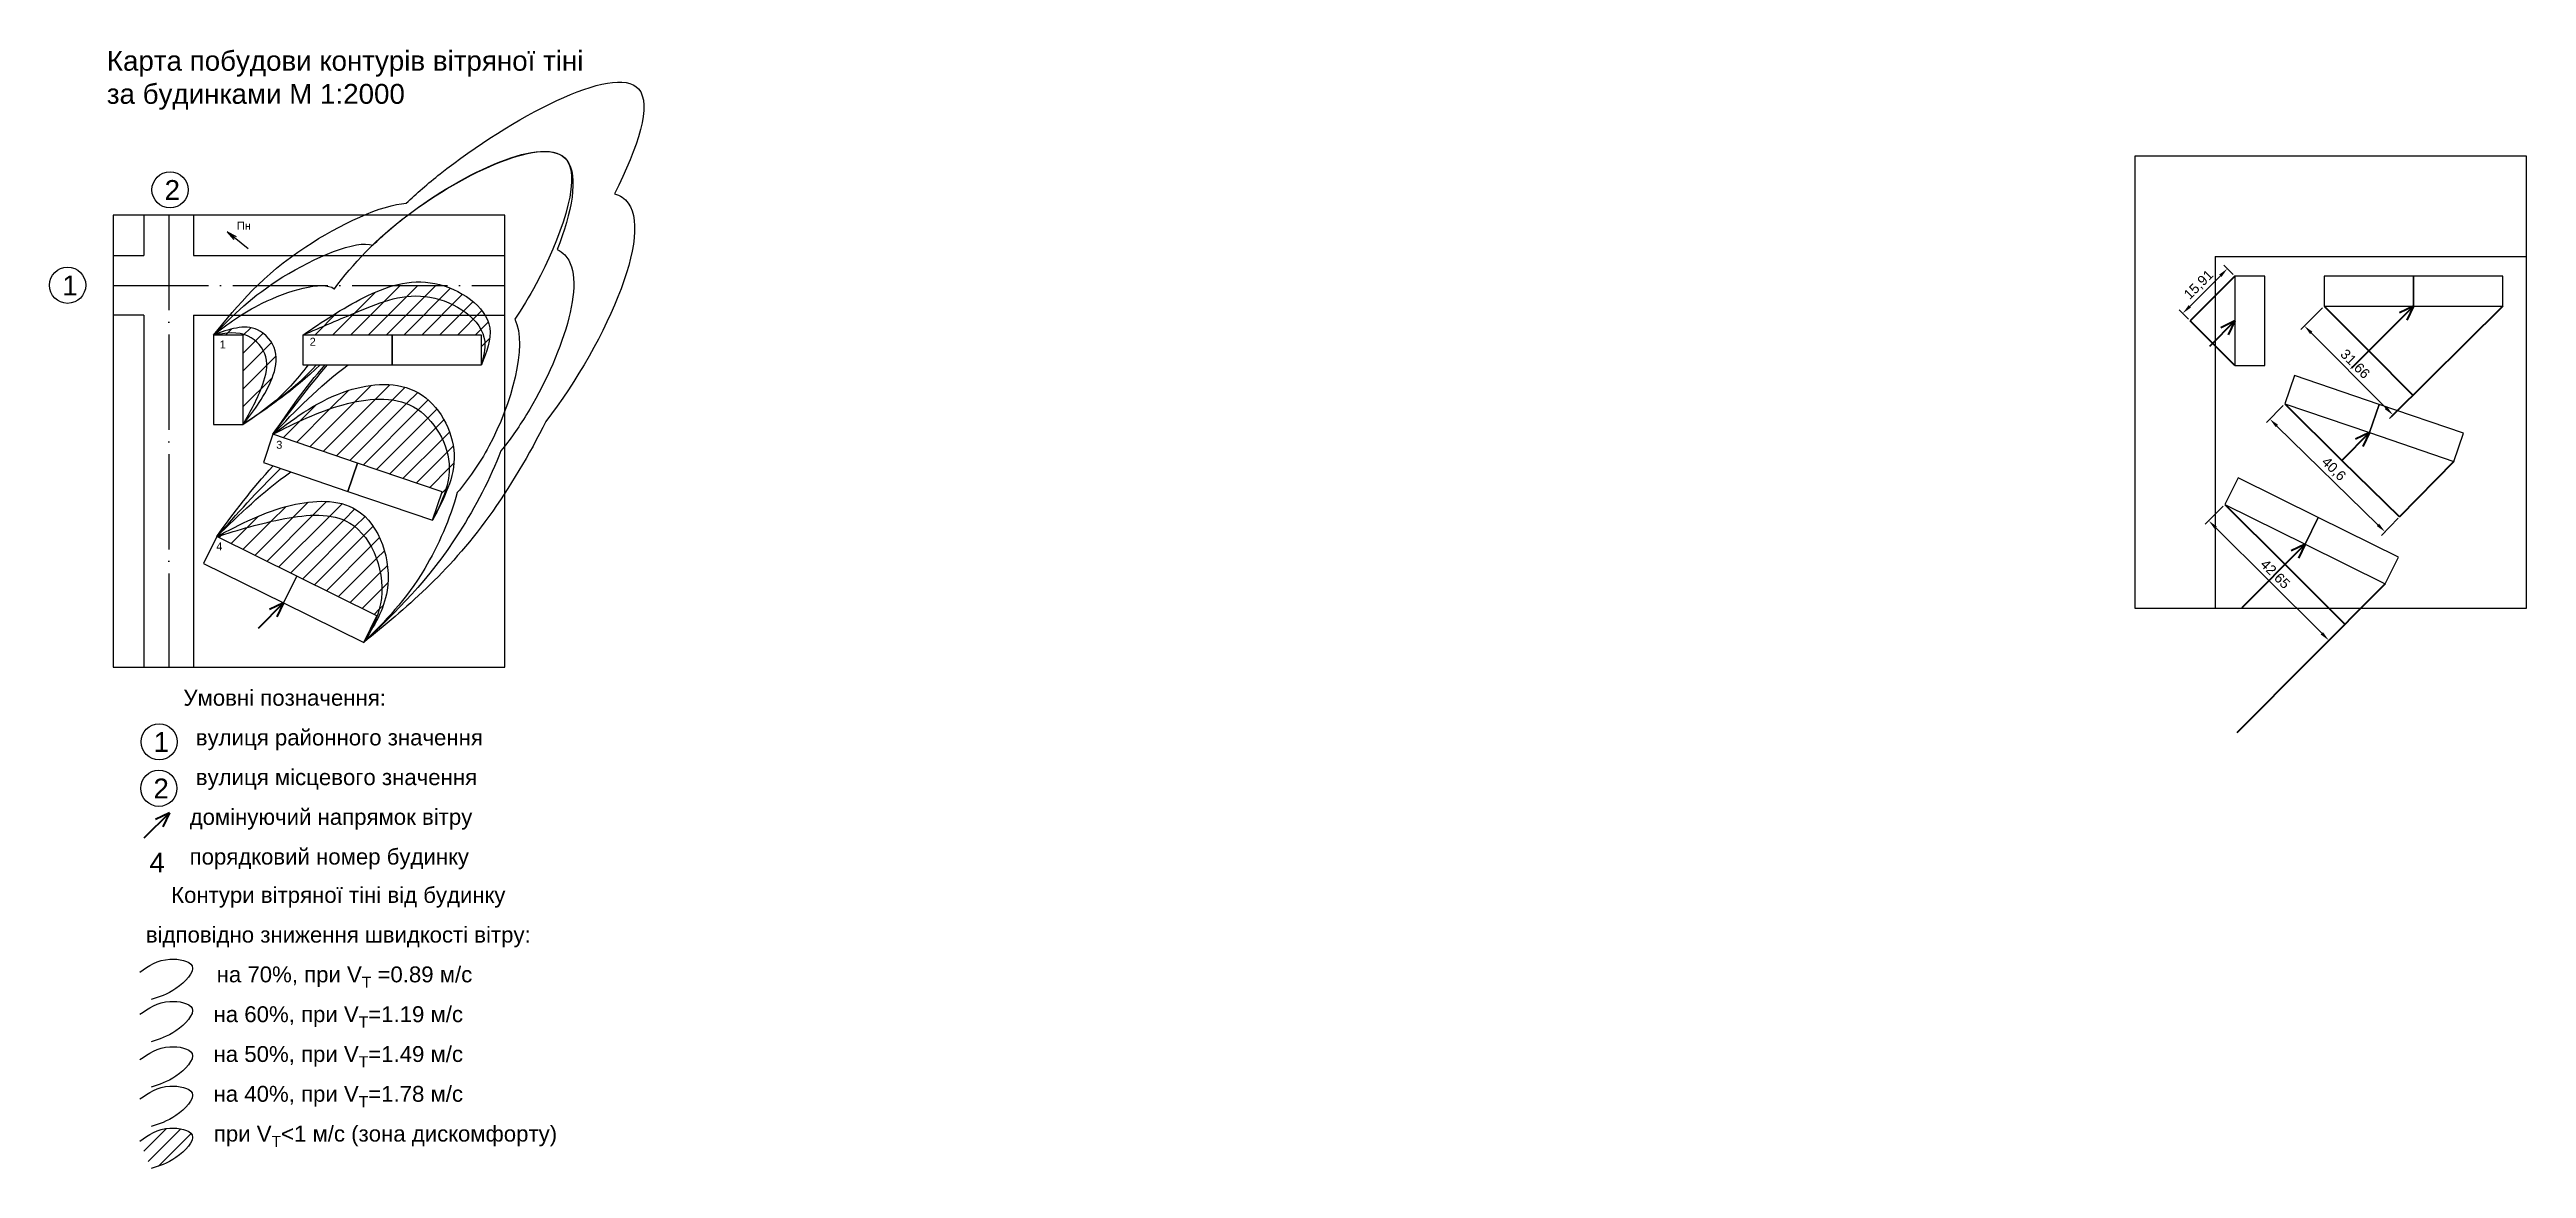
# Model space of a CAD drawing. Header units: millimetres. Extents: x 3866 to 35600, y -8896 to 9491.
# Drawn here: x 23213 to 23837, y -5909 to -5628 of the extents above; entities that cross this region are included whole.
import ezdxf

# ---------------------------------------------------------------- set-up
doc = ezdxf.new("R2010")
doc.units = ezdxf.units.MM
doc.linetypes.add('ACAD_ISO04W100', pattern=[30, 24, -3, 0, -3])
for name, color, linetype in [('А.1м.с', 7, 'Continuous'), ('А.40', 5, 'Continuous'), ('А.50', 3, 'Continuous'), ('А.60', 210, 'Continuous'), ('А.70', 130, 'Continuous'), ('будівлі', 7, 'Continuous'), ('ВДМ', 7, 'Continuous')]:
    doc.layers.add(name, color=color, linetype=linetype)
doc.styles.get("Standard").update_dxf_attribs({"font": 'arial.ttf'})
doc.dimstyles.new('ISO-25', dxfattribs={"dimtxt": 2.5, "dimasz": 2.5, "dimexe": 1.25, "dimexo": 0.625, "dimtad": 1, "dimtxsty": 'Standard', "dimcen": 2.5, "dimadec": 0, "dimazin": 0, "dimtfac": 1, "dimtmove": 0, "dimatfit": 3, "dimfxl": 1, "dimarcsym": 0})

msp = doc.modelspace()

# ---------------------------------------------------------------- texts
at = {"layer": 'ВДМ', "attachment_point": 1}
for s, width, heights, insert, char_height in [('Карта побудови контурів вітряної тіні\\Pза будинками М 1:2000', 123.14304, [22.971], (23227.507, -5627.839), 5), ('2', 4.32334, [0], (23242.044, -5660.39), 5), ('Пн', 4.32334, [0], (23260.236, -5670.875), 2), ('1', 4.32334, [0], (23216.258, -5684.426), 5), ('1', 4.32334, [0], (23255.919, -5700.79), 2), ('2', 4.32334, [0], (23278.587, -5700.105), 2), ('3', 4.32334, [0], (23270.153, -5726.055), 2), ('4', 4.32334, [0], (23255.06, -5751.655), 2), ('\\pxsm1.5;Умовні позначення:\\P  вулиця районного значення\\P  вулиця місцевого значення\\P домінуючий напрямок вітру\\P порядковий номер будинку', 110.46956, [77.474], (23246.801, -5788.778), 4), ('1', 4.32334, [0], (23239.302, -5799.419), 5), ('2', 4.32334, [0], (23239.243, -5811.129), 5), ('4', 5, [0], (23238.248, -5829.778), 5), ('\\A1;\\pxsm1.5,qc;Контури вітряної тіні від будинку\\Pвідповідно зниження швидкості вітру:\\P  на 70%, при V{\\H0.7x;\\S^ T;} =0.89 м/с \\Pна 60%, при V{\\H0.7x;\\S^ T;}=1.19 м/с\\Pна 50%, при V{\\H0.7x;\\S^ T;}=1.49 м/с\\Pна 40%, при V{\\H0.7x;\\S^ T;}=1.78 м/с\\P\\ps*,q*;                                                       при V{\\H0.7x;\\S^ T;}<1 м/с (зона дискомфорту)', 233.43912, [95.356], (23169.074, -5838.445), 4)]:
    msp.add_mtext_dynamic_manual_height_columns(s, width=width, gutter_width=12.5, heights=heights, dxfattribs=dict(at, insert=insert, char_height=char_height))

# ---------------------------------------------------------------- blocks, each defined once
blk = doc.blocks.new('*D2')
at = {"color": 0, "lineweight": -2, "transparency": 16777216}
for p, q in [((23763.03, -5684.17), (23760.69, -5681.83)), ((23752.09, -5692.2), (23759.81, -5684.49)), ((23751.78, -5695.42), (23749.44, -5693.08))]:
    blk.add_line(p, q, dxfattribs=at)
at = {"color": 0, "lineweight": 40, "transparency": 16777216}
for points in [[(23759.51, -5684.19), (23760.1, -5684.78), (23761.57, -5682.72)], [(23751.8, -5691.91), (23752.39, -5692.49), (23750.32, -5693.97)]]:
    blk.add_solid(points, dxfattribs=at)
at = {"layer": 'Defpoints', "color": 0, "lineweight": 40, "transparency": 16777216}
for p in [(23761.57, -5682.72), (23763.47, -5684.62), (23752.22, -5695.87)]:
    blk.add_point(p, dxfattribs=at)
at = {"color": 0, "lineweight": 40, "transparency": 16777216, "insert": (23754.45, -5686.84), "char_height": 2.5, "attachment_point": 5, "rotation": 45}
blk.add_mtext('15,91', dxfattribs=at)
blk = doc.blocks.new('*D3')
at = {"color": 0, "lineweight": -2, "transparency": 16777216}
for p, q in [((23785.53, -5692.56), (23780.06, -5697.99)), ((23782.71, -5698.88), (23801.52, -5717.78)), ((23807.86, -5715), (23802.4, -5720.44))]:
    blk.add_line(p, q, dxfattribs=at)
at = {"color": 0, "lineweight": 40, "transparency": 16777216}
for points in [[(23783.01, -5698.59), (23782.42, -5699.18), (23780.95, -5697.11)], [(23801.82, -5717.49), (23801.22, -5718.08), (23803.28, -5719.55)]]:
    blk.add_solid(points, dxfattribs=at)
at = {"layer": 'Defpoints', "color": 0, "lineweight": 40, "transparency": 16777216}
for p in [(23785.97, -5692.12), (23803.28, -5719.55), (23808.3, -5714.56)]:
    blk.add_point(p, dxfattribs=at)
at = {"color": 0, "lineweight": 40, "transparency": 16777216, "insert": (23793.62, -5706.83), "char_height": 2.5, "attachment_point": 5, "rotation": 314.85871}
blk.add_mtext('31,66', dxfattribs=at)
blk = doc.blocks.new('*D4')
at = {"color": 0, "lineweight": -2, "transparency": 16777216}
for p, q in [((23760.53, -5742.56), (23756.01, -5747.09)), ((23758.67, -5747.97), (23785.35, -5774.54)), ((23790.75, -5772.65), (23786.24, -5777.19))]:
    blk.add_line(p, q, dxfattribs=at)
at = {"color": 0, "lineweight": 40, "transparency": 16777216}
for points in [[(23758.96, -5747.68), (23758.37, -5748.27), (23756.9, -5746.21)], [(23785.64, -5774.24), (23785.06, -5774.84), (23787.12, -5776.3)]]:
    blk.add_solid(points, dxfattribs=at)
at = {"layer": 'Defpoints', "color": 0, "lineweight": 40, "transparency": 16777216}
for p in [(23760.97, -5742.12), (23787.12, -5776.3), (23791.2, -5772.21)]:
    blk.add_point(p, dxfattribs=at)
at = {"color": 0, "lineweight": 40, "transparency": 16777216, "insert": (23773.51, -5759.75), "char_height": 2.5, "attachment_point": 5, "rotation": 315.12198}
blk.add_mtext('42,65', dxfattribs=at)
blk = doc.blocks.new('*D5')
at = {"color": 0, "lineweight": -2, "transparency": 16777216}
for p, q in [((23775.61, -5717.16), (23771.39, -5721.47)), ((23774.05, -5722.33), (23799.49, -5747.23)), ((23804.62, -5745.56), (23800.4, -5749.87))]:
    blk.add_line(p, q, dxfattribs=at)
at = {"color": 0, "lineweight": 40, "transparency": 16777216}
for points in [[(23774.34, -5722.03), (23773.76, -5722.62), (23772.27, -5720.58)], [(23799.78, -5746.93), (23799.2, -5747.53), (23801.28, -5748.98)]]:
    blk.add_solid(points, dxfattribs=at)
at = {"layer": 'Defpoints', "color": 0, "lineweight": 40, "transparency": 16777216}
for p in [(23776.05, -5716.71), (23805.06, -5745.12), (23801.28, -5748.98)]:
    blk.add_point(p, dxfattribs=at)
at = {"color": 0, "lineweight": 40, "transparency": 16777216, "insert": (23788.26, -5733.26), "char_height": 2.5, "attachment_point": 5, "rotation": 315.60612}
blk.add_mtext('40,6', dxfattribs=at)

# ---------------------------------------------------------------- dimensions: what is measured, and where the dimension line sits
at = {"color": 2, "lineweight": 40}
for p1, p2, distance, picture, middle in [((23752.221, -5695.865), (23763.471, -5684.615), 2.683, '*D2', (23754.445, -5686.839)), ((23785.971, -5692.115), (23808.304, -5714.559), -7.083, '*D3', (23793.625, -5706.833)), ((23776.05, -5716.713), (23805.059, -5745.115), -5.407, '*D5', (23788.26, -5733.258)), ((23760.971, -5742.115), (23791.196, -5772.211), -5.776, '*D4', (23773.509, -5759.748))]:
    dim = msp.add_aligned_dim(p1=p1, p2=p2, distance=distance, dimstyle='ISO-25', dxfattribs=at)
    dim.commit()
    dim.dimension.update_dxf_attribs({"geometry": picture, "text_midpoint": middle})

# ---------------------------------------------------------------- hatches: boundary and pattern name
at = {"layer": 'А.1м.с'}
h = msp.add_hatch(dxfattribs=at)
h.set_pattern_fill('ANSI31', color=256)
edge = h.paths.add_edge_path()
edge.add_spline(control_points=[(23322.745, -5694.421), (23320.694, -5690.988), (23316.427, -5688.237), (23312.063, -5686.921)], knot_values=[38.1216194, 38.1216194, 38.1216194, 38.1216194, 50.4394779, 50.4394779, 50.4394779, 50.4394779], degree=3, periodic=0)
edge.add_line((23312.063, -5686.921), (23299.908, -5686.921))
edge.add_spline(control_points=[(23299.908, -5686.921), (23297.249, -5687.644), (23291.889, -5689.951), (23286.944, -5692.836), (23284.421, -5694.421)], knot_values=[9.0974614, 9.0974614, 9.0974614, 9.0974614, 17.2957793, 26.2398555, 26.2398555, 26.2398555, 26.2398555], degree=3, periodic=0)
edge.add_line((23284.421, -5694.421), (23288.586, -5694.421))
edge.add_spline(control_points=[(23288.586, -5694.421), (23289.378, -5694.088), (23295.825, -5691.385), (23305.528, -5687.454), (23316.032, -5692.136), (23318.718, -5694.421)], knot_values=[12.7826587, 12.7826587, 12.7826587, 12.7826587, 15.3477227, 33.6144436, 43.4285633, 43.4285633, 43.4285633, 43.4285633], degree=3, periodic=0)
edge.add_line((23318.718, -5694.421), (23322.745, -5694.421))
edge = h.paths.add_edge_path()
edge.add_spline(control_points=[(23321.841, -5706.921), (23323.105, -5703.718), (23324.844, -5699.307), (23323.345, -5695.425), (23322.745, -5694.421)], knot_values=[50.4394779, 50.4394779, 50.4394779, 50.4394779, 59.999457, 63.6030845, 63.6030845, 63.6030845, 63.6030845], degree=3, periodic=0)
edge.add_line((23322.745, -5694.421), (23318.718, -5694.421))
edge.add_spline(control_points=[(23318.718, -5694.421), (23320.885, -5696.265), (23323.558, -5700.234), (23322.356, -5704.914), (23321.841, -5706.921)], knot_values=[43.4285633, 43.4285633, 43.4285633, 43.4285633, 51.3492906, 57.2986863, 57.2986863, 57.2986863, 57.2986863], degree=3, periodic=0)
edge = h.paths.add_edge_path()
edge.add_spline(control_points=[(23321.841, -5706.921), (23322.356, -5704.914), (23323.558, -5700.234), (23320.885, -5696.265), (23318.718, -5694.421)], knot_values=[43.4285633, 43.4285633, 43.4285633, 43.4285633, 49.3779591, 57.2986863, 57.2986863, 57.2986863, 57.2986863], degree=3, periodic=0)
edge.add_line((23318.718, -5694.421), (23288.586, -5694.421))
edge.add_spline(control_points=[(23288.586, -5694.421), (23284.64, -5696.081), (23280.741, -5697.751), (23276.841, -5699.421)], knot_values=[0, 0, 0, 0, 12.7826587, 12.7826587, 12.7826587, 12.7826587], degree=3, periodic=0)
edge.add_line((23276.841, -5699.421), (23299.341, -5699.421))
edge.add_line((23299.341, -5699.421), (23321.841, -5699.421))
edge.add_line((23321.841, -5699.421), (23321.841, -5706.921))
edge = h.paths.add_edge_path(flags=17)
edge.add_spline(control_points=[(23318.718, -5694.421), (23316.032, -5692.136), (23305.528, -5687.454), (23295.825, -5691.385), (23289.378, -5694.088), (23288.586, -5694.421)], knot_values=[12.7826587, 12.7826587, 12.7826587, 12.7826587, 22.5967785, 40.8634993, 43.4285633, 43.4285633, 43.4285633, 43.4285633], degree=3, periodic=0)
edge.add_line((23288.586, -5694.421), (23318.718, -5694.421))
edge = h.paths.add_edge_path(flags=17)
edge.add_spline(control_points=[(23276.841, -5699.421), (23280.741, -5697.751), (23284.64, -5696.081), (23288.586, -5694.421)], knot_values=[0, 0, 0, 0, 12.7826587, 12.7826587, 12.7826587, 12.7826587], degree=3, periodic=0)
edge.add_line((23288.586, -5694.421), (23284.421, -5694.421))
edge.add_spline(control_points=[(23284.421, -5694.421), (23281.855, -5696.033), (23279.348, -5697.727), (23276.841, -5699.421)], knot_values=[0, 0, 0, 0, 9.0974614, 9.0974614, 9.0974614, 9.0974614], degree=3, periodic=0)
h = msp.add_hatch(dxfattribs=at)
h.set_pattern_fill('ANSI31', color=256)
edge = h.paths.add_edge_path()
edge.add_spline(control_points=[(23261.841, -5721.921), (23263.667, -5718.693), (23266.617, -5713.478), (23268.762, -5704.781), (23262.899, -5698.028), (23257.41, -5698.921), (23254.341, -5699.421)], knot_values=[0, 0, 0, 0, 11.2430449, 18.1676216, 25.0790502, 33.8451357, 33.8451357, 33.8451357, 33.8451357], degree=3, periodic=0)
edge.add_line((23254.341, -5699.421), (23261.841, -5699.421))
edge.add_line((23261.841, -5699.421), (23261.841, -5721.921))
edge = h.paths.add_edge_path()
edge.add_spline(control_points=[(23261.841, -5721.921), (23264.644, -5718.29), (23268.858, -5712.832), (23271.097, -5703.216), (23264.565, -5695.68), (23258.246, -5697.992), (23254.341, -5699.421)], knot_values=[0, 0, 0, 0, 13.7541205, 20.6786972, 27.5901259, 38.7757148, 38.7757148, 38.7757148, 38.7757148], degree=3, periodic=0)
edge.add_spline(control_points=[(23254.341, -5699.421), (23257.41, -5698.921), (23262.899, -5698.028), (23268.762, -5704.781), (23266.617, -5713.478), (23263.667, -5718.693), (23261.841, -5721.921)], knot_values=[0, 0, 0, 0, 8.7660855, 15.6775141, 22.6020908, 33.8451357, 33.8451357, 33.8451357, 33.8451357], degree=3, periodic=0)
h = msp.add_hatch(dxfattribs=at)
h.set_pattern_fill('ANSI31', color=256)
edge = h.paths.add_edge_path()
edge.add_spline(control_points=[(23309.509, -5746.05), (23312.368, -5740.673), (23318.156, -5729.79), (23307.62, -5710.482), (23285.749, -5712.189), (23275.174, -5720.073), (23269.347, -5724.418)], knot_values=[0, 0, 0, 0, 17.4857179, 35.3864767, 53.1616944, 74.980813, 74.980813, 74.980813, 74.980813], degree=3, periodic=0)
edge.add_spline(control_points=[(23269.341, -5724.421), (23274.956, -5721.578), (23285.782, -5716.097), (23306.25, -5713.901), (23316.575, -5732.052), (23311.648, -5741.812), (23309.509, -5746.05)], knot_values=[0, 0, 0, 0, 19.1489145, 36.9241323, 54.824891, 68.5609306, 68.5609306, 68.5609306, 68.5609306], degree=3, periodic=0)
h = msp.add_hatch(dxfattribs=at)
h.set_pattern_fill('ANSI31', color=256)
edge = h.paths.add_edge_path()
edge.add_spline(control_points=[(23309.509, -5746.05), (23311.648, -5741.812), (23316.575, -5732.052), (23306.25, -5713.901), (23286.37, -5716.034), (23275.885, -5721.118), (23270.727, -5723.72)], knot_values=[1.5750108, 1.5750108, 1.5750108, 1.5750108, 15.3110504, 33.2118091, 50.9870269, 68.5609306, 68.5609306, 68.5609306, 68.5609306], degree=3, periodic=0)
edge.add_line((23270.727, -5723.72), (23269.347, -5724.418))
edge.add_line((23269.347, -5724.418), (23290.637, -5731.682))
edge.add_line((23290.637, -5731.682), (23311.93, -5738.952))
edge.add_line((23311.93, -5738.952), (23309.509, -5746.05))
h = msp.add_hatch(dxfattribs=at)
h.set_pattern_fill('ANSI31', color=256)
edge = h.paths.add_edge_path()
edge.add_spline(control_points=[(23292.186, -5776.854), (23294.748, -5772.758), (23301.202, -5762.441), (23294.132, -5740.167), (23271.791, -5741.405), (23261.099, -5747.058), (23255.163, -5750.197)], knot_values=[0, 0, 0, 0, 14.3473645, 36.1423347, 52.5129233, 72.9446516, 72.9446516, 72.9446516, 72.9446516], degree=3, periodic=0)
edge.add_spline(control_points=[(23255.163, -5750.197), (23260.688, -5748.487), (23271.302, -5745.202), (23292.338, -5743.317), (23299.383, -5764.385), (23293.96, -5773.78), (23292.186, -5776.854)], knot_values=[0, 0, 0, 0, 17.7688353, 34.139424, 55.9343941, 66.5348487, 66.5348487, 66.5348487, 66.5348487], degree=3, periodic=0)
h = msp.add_hatch(dxfattribs=at)
h.set_pattern_fill('ANSI31', color=256)
edge = h.paths.add_edge_path()
edge.add_spline(control_points=[(23292.186, -5776.854), (23293.96, -5773.78), (23299.383, -5764.385), (23292.338, -5743.317), (23271.302, -5745.202), (23260.688, -5748.487), (23255.163, -5750.197)], knot_values=[0, 0, 0, 0, 10.6004545, 32.3954247, 48.7660134, 66.5348487, 66.5348487, 66.5348487, 66.5348487], degree=3, periodic=0)
edge.add_line((23255.163, -5750.197), (23275.335, -5760.163))
edge.add_line((23275.335, -5760.163), (23295.558, -5770.155))
h = msp.add_hatch(dxfattribs=at)
h.set_pattern_fill('ANSI31', color=256, scale=0.831453)
h.set_pattern_definition([(45, (3916.691, -958.413), (-1.86666616, 1.86666616), [])])
edge = h.paths.add_edge_path()
edge.add_spline(control_points=[(23238.634, -5909.333), (23240.661, -5908.725), (23244.752, -5907.499), (23251.726, -5900.257), (23241.751, -5898.265), (23237.997, -5900.884), (23235.798, -5902.418)], knot_values=[0, 0, 0, 0, 8.2565638, 16.665605, 23.6927659, 33.6286391, 33.6286391, 33.6286391, 33.6286391], degree=3, periodic=0)
edge.add_line((23235.798, -5902.418), (23238.634, -5909.333))

# ---------------------------------------------------------------- linework, layer by layer
for points in [[(23738.229, -5768.251), (23836.9, -5768.251), (23836.9, -5654.389), (23738.229, -5654.389), (23738.229, -5768.251)], [(23229.099, -5783.057), (23327.77, -5783.057), (23327.77, -5669.195), (23229.099, -5669.195), (23229.099, -5783.057)]]:
    msp.add_lwpolyline(points)
at = {"color": 2, "lineweight": 40}
for points in [[(23763.471, -5684.615), (23752.221, -5695.865)], [(23785.971, -5692.115), (23797.221, -5703.365)], [(23808.471, -5692.115), (23792.795, -5707.792)], [(23830.971, -5692.115), (23802.786, -5720.023)], [(23808.471, -5692.115), (23804.952, -5693.812)], [(23808.471, -5692.115), (23806.774, -5695.635)], [(23757.85, -5701.493), (23752.221, -5695.865)], [(23763.471, -5695.865), (23757.034, -5702.302)], [(23763.471, -5707.115), (23757.846, -5701.49)], [(23763.471, -5695.865), (23759.952, -5697.562)], [(23763.471, -5695.865), (23761.774, -5699.385)], [(23797.221, -5703.365), (23808.304, -5714.559)], [(23776.05, -5716.713), (23790.375, -5730.978)], [(23797.344, -5723.979), (23790.375, -5730.978)], [(23797.344, -5723.979), (23793.824, -5725.676)], [(23797.344, -5723.979), (23795.647, -5727.499)], [(23790.375, -5730.978), (23804.939, -5745.237)], [(23818.639, -5731.244), (23804.939, -5745.237)], [(23760.971, -5742.115), (23776.084, -5757.163)], [(23781.144, -5752.082), (23765.207, -5768.086)], [(23776.084, -5757.163), (23791.196, -5772.211)], [(23781.144, -5752.082), (23777.624, -5753.779)], [(23781.144, -5752.082), (23779.447, -5755.601)], [(23801.316, -5762.048), (23763.949, -5799.574)]]:
    msp.add_lwpolyline(points, dxfattribs=at)
at = {"color": 7, "lineweight": 40}
for points in [[(23272.013, -5766.887), (23265.576, -5773.324)], [(23272.013, -5766.887), (23268.493, -5768.584)], [(23272.013, -5766.887), (23270.316, -5770.407)]]:
    msp.add_lwpolyline(points, dxfattribs=at)
at = {"lineweight": 40}
for points in [[(23243.286, -5819.73), (23236.849, -5826.166)], [(23243.286, -5819.73), (23239.766, -5821.427)], [(23243.286, -5819.73), (23241.589, -5823.249)]]:
    msp.add_lwpolyline(points, dxfattribs=at)
for centre in [(23243.411, -5662.847), (23217.626, -5686.883), (23240.669, -5801.876), (23240.61, -5813.586)]:
    msp.add_circle(centre, 4.556)
at = {"layer": 'А.1м.с'}
for points in [[(23276.841, -5699.421), (23292.217, -5689.983), (23310.136, -5686.435), (23323.923, -5697.59), (23321.841, -5706.921)], [(23261.841, -5721.921), (23269.128, -5710.256), (23269.912, -5703.376), (23265.448, -5698.099), (23254.341, -5699.421)], [(23269.347, -5724.418), (23288.192, -5713.421), (23305.959, -5713.965), (23314.962, -5729.437), (23309.509, -5746.05)], [(23255.163, -5750.197), (23274, -5742.284), (23290.332, -5743.408), (23298.088, -5763.777), (23292.186, -5776.854)], [(23235.798, -5902.418), (23243.395, -5899.171), (23248.984, -5900.875), (23244.915, -5906.561), (23238.634, -5909.333)]]:
    msp.add_spline(points, degree=3, dxfattribs=at)
at = {"layer": 'А.40', "color": 5}
for points, knots in [([(23302.86, -5666.244), (23305.486, -5663.765), (23324.311, -5647.401), (23370.852, -5622.486), (23361.35, -5652.18), (23355.326, -5663.821)], [43.6759018, 43.6759018, 43.6759018, 43.6759018, 53.3967276, 107.7020522, 139.3575526, 139.3575526, 139.3575526, 139.3575526]), ([(23355.326, -5663.821), (23356.069, -5664.034), (23367.429, -5669.118), (23353.616, -5701.066), (23338.059, -5721.177)], [105.2407913, 105.2407913, 105.2407913, 105.2407913, 109.0220541, 169.7201116, 169.7201116, 169.7201116, 169.7201116]), ([(23254.341, -5699.421), (23260.539, -5691.868), (23271.518, -5678.487), (23297.089, -5666.424), (23302.86, -5666.244)], [0, 0, 0, 0, 32.1698105, 56.9870015, 56.9870015, 56.9870015, 56.9870015]), ([(23338.059, -5721.177), (23334.006, -5729.422), (23318.413, -5755.407), (23302.715, -5768.244), (23292.186, -5776.854)], [144.9713346, 144.9713346, 144.9713346, 144.9713346, 166.9413096, 211.6895845, 211.6895845, 211.6895845, 211.6895845])]:
    msp.add_open_spline(points, degree=3, knots=knots, dxfattribs=at)
for points in [[(23281.244, -5706.921), (23274.34, -5713.499), (23268.09, -5717.71), (23261.841, -5721.921)], [(23269.341, -5724.421), (23273.729, -5718.569), (23278.117, -5712.718), (23283.087, -5706.921)], [(23255.163, -5750.197), (23260.232, -5744.538), (23265.3, -5738.879), (23271.248, -5732.996)]]:
    msp.add_open_spline(points, degree=3, dxfattribs=at)
at = {"layer": 'А.40'}
msp.add_spline([(23235.798, -5891.832), (23243.395, -5888.585), (23248.984, -5890.289), (23244.915, -5895.974), (23238.634, -5898.746)], degree=3, dxfattribs=at)
at = {"layer": 'А.50', "color": 3}
for points, knots in [([(23294.489, -5676.787), (23297.087, -5674.244), (23312.063, -5661.186), (23349.769, -5642.708), (23344.555, -5668.753), (23340.928, -5677.883)], [29.9837199, 29.9837199, 29.9837199, 29.9837199, 40.1739475, 82.5356196, 106.5980717, 106.5980717, 106.5980717, 106.5980717]), ([(23254.341, -5699.421), (23259.203, -5694.509), (23268.951, -5684.66), (23290.439, -5675.263), (23294.489, -5676.787)], [0, 0, 0, 0, 22.811723, 45.734565, 45.734565, 45.734565, 45.734565]), ([(23340.928, -5677.883), (23341.665, -5678.237), (23349.592, -5683.798), (23339.894, -5710.506), (23328.978, -5725.855), (23326.773, -5728.616)], [86.0366077, 86.0366077, 86.0366077, 86.0366077, 89.6966464, 131.0135241, 141.1669625, 141.1669625, 141.1669625, 141.1669625]), ([(23326.773, -5728.616), (23324.14, -5735.475), (23312.47, -5757.535), (23300.304, -5769.122), (23292.186, -5776.854)], [112.1315963, 112.1315963, 112.1315963, 112.1315963, 130.5059349, 167.3670929, 167.3670929, 167.3670929, 167.3670929])]:
    msp.add_open_spline(points, degree=3, knots=knots, dxfattribs=at)
for points in [[(23280.34, -5706.921), (23273.953, -5713.857), (23267.897, -5717.889), (23261.841, -5721.921)], [(23269.341, -5724.421), (23273.407, -5718.525), (23277.472, -5712.628), (23282.457, -5706.921)], [(23255.163, -5750.197), (23259.596, -5744.151), (23264.028, -5738.105), (23269.398, -5732.365)]]:
    msp.add_open_spline(points, degree=3, dxfattribs=at)
at = {"layer": 'А.50'}
msp.add_spline([(23235.798, -5881.921), (23243.395, -5878.675), (23248.984, -5880.379), (23244.915, -5886.064), (23238.634, -5888.836)], degree=3, dxfattribs=at)
at = {"layer": 'А.60'}
for points, knots in [([(23284.808, -5687.799), (23289.499, -5681.545), (23304.786, -5664.713), (23354.502, -5640.811), (23339.774, -5680.1), (23332.06, -5692.738), (23330.261, -5695.44)], [15.3458462, 15.3458462, 15.3458462, 15.3458462, 40.1739475, 82.5356196, 114.6044072, 124.2601748, 124.2601748, 124.2601748, 124.2601748]), ([(23254.341, -5699.421), (23257.942, -5696.667), (23266.087, -5690.44), (23281.865, -5685.55), (23284.789, -5687.784), (23284.808, -5687.799)], [0, 0, 0, 0, 14.6579337, 33.1497003, 33.2718654, 33.2718654, 33.2718654, 33.2718654]), ([(23330.261, -5695.44), (23333.602, -5702.136), (23327.407, -5723.563), (23318.578, -5735.726), (23315.766, -5739.089)], [72.4670697, 72.4670697, 72.4670697, 72.4670697, 103.163641, 116.737362, 116.737362, 116.737362, 116.737362]), ([(23278.175, -5706.921), (23276.749, -5708.845), (23271.013, -5715.798), (23265.735, -5719.321), (23261.841, -5721.921)], [54.5401557, 54.5401557, 54.5401557, 54.5401557, 59.9972373, 75.3520777, 75.3520777, 75.3520777, 75.3520777]), ([(23315.766, -5739.089), (23313.992, -5745.579), (23306.522, -5762.563), (23297.491, -5771.565), (23292.186, -5776.854)], [88.7489462, 88.7489462, 88.7489462, 88.7489462, 105.7092789, 129.8564641, 129.8564641, 129.8564641, 129.8564641])]:
    msp.add_open_spline(points, degree=3, knots=knots, dxfattribs=at)
for points in [[(23269.341, -5724.421), (23275.022, -5718.488), (23280.704, -5712.555), (23288.287, -5706.921)], [(23255.163, -5750.197), (23260.865, -5744.627), (23266.567, -5739.058), (23273.83, -5733.877)]]:
    msp.add_open_spline(points, degree=3, dxfattribs=at)
msp.add_spline([(23235.798, -5870.504), (23243.395, -5867.257), (23248.984, -5868.961), (23244.915, -5874.646), (23238.634, -5877.418)], degree=3, dxfattribs=at)
at = {"layer": 'А.70'}
for points in [[(23276.841, -5699.421), (23290.968, -5693.423), (23308.887, -5689.875), (23322.674, -5701.03), (23321.841, -5706.921)], [(23261.841, -5721.921), (23266.784, -5711.822), (23267.568, -5704.942), (23263.104, -5699.666), (23254.341, -5699.421)], [(23269.341, -5724.421), (23286.981, -5716.97), (23304.748, -5717.514), (23313.751, -5732.986), (23309.509, -5746.05)], [(23255.163, -5750.197), (23272.339, -5745.646), (23288.671, -5746.77), (23296.427, -5767.139), (23292.186, -5776.854)], [(23235.798, -5859.862), (23243.395, -5856.616), (23248.984, -5858.319), (23244.915, -5864.005), (23238.634, -5866.777)]]:
    msp.add_spline(points, degree=3, dxfattribs=at)
at = {"layer": 'будівлі'}
for points in [[(23763.471, -5684.615), (23763.471, -5707.115), (23770.971, -5707.115), (23770.971, -5684.615), (23763.471, -5684.615)], [(23808.471, -5684.615), (23785.971, -5684.615), (23785.971, -5692.115), (23808.471, -5692.115), (23808.471, -5684.615)], [(23830.971, -5684.615), (23808.471, -5684.615), (23808.471, -5692.115), (23830.971, -5692.115), (23830.971, -5684.615)], [(23799.766, -5716.881), (23778.471, -5709.615), (23776.05, -5716.713), (23797.344, -5723.979), (23799.766, -5716.881)], [(23821.061, -5724.146), (23799.766, -5716.881), (23797.344, -5723.979), (23818.639, -5731.244), (23821.061, -5724.146)], [(23784.466, -5745.357), (23764.294, -5735.391), (23760.971, -5742.115), (23781.144, -5752.082), (23784.466, -5745.357)], [(23804.638, -5755.324), (23784.466, -5745.357), (23781.144, -5752.082), (23801.316, -5762.048), (23804.638, -5755.324)]]:
    msp.add_lwpolyline(points, dxfattribs=at)
at = {"layer": 'будівлі', "color": 7}
for points in [[(23254.341, -5699.421), (23254.341, -5721.921), (23261.841, -5721.921), (23261.841, -5699.421), (23254.341, -5699.421)], [(23299.341, -5699.421), (23276.841, -5699.421), (23276.841, -5706.921), (23299.341, -5706.921), (23299.341, -5699.421)], [(23321.841, -5699.421), (23299.341, -5699.421), (23299.341, -5706.921), (23321.841, -5706.921), (23321.841, -5699.421)], [(23290.636, -5731.686), (23269.341, -5724.421), (23266.919, -5731.519), (23288.214, -5738.785), (23290.636, -5731.686)], [(23311.93, -5738.952), (23290.636, -5731.686), (23288.214, -5738.785), (23309.509, -5746.05), (23311.93, -5738.952)], [(23275.335, -5760.163), (23255.163, -5750.197), (23251.841, -5756.921), (23272.013, -5766.887), (23275.335, -5760.163)], [(23295.508, -5770.13), (23275.335, -5760.163), (23272.013, -5766.887), (23292.186, -5776.854), (23295.508, -5770.13)]]:
    msp.add_lwpolyline(points, dxfattribs=at)
at = {"layer": 'ВДМ'}
for points in [[(23236.841, -5669.195), (23236.841, -5679.421)], [(23249.341, -5669.195), (23249.341, -5679.421)], [(23263.094, -5677.722), (23257.835, -5673.431)], [(23257.835, -5673.431), (23259.462, -5675.351)], [(23257.835, -5673.431), (23260.043, -5674.64)], [(23229.099, -5679.421), (23236.841, -5679.421)], [(23249.341, -5679.421), (23327.77, -5679.421)], [(23758.471, -5679.615), (23836.9, -5679.615)], [(23758.471, -5679.615), (23758.471, -5768.251)], [(23236.841, -5694.421), (23229.099, -5694.421)], [(23236.841, -5694.421), (23236.841, -5783.057)], [(23249.341, -5694.421), (23327.77, -5694.421)], [(23249.341, -5694.421), (23249.341, -5783.057)]]:
    msp.add_lwpolyline(points, dxfattribs=at)
at = {"layer": 'ВДМ', "linetype": 'ACAD_ISO04W100'}
for points in [[(23243.091, -5669.195), (23243.091, -5783.057)], [(23229.099, -5686.921), (23327.77, -5686.921)]]:
    msp.add_lwpolyline(points, dxfattribs=at)

msp.set_redraw_order([(e.dxf.handle, doc.entitydb.next_handle()) for e in msp.query("TEXT MTEXT ATTDEF DIMENSION ARC_DIMENSION")])  # texts and dimensions are drawn at this point

doc.saveas('drawing.dxf')
